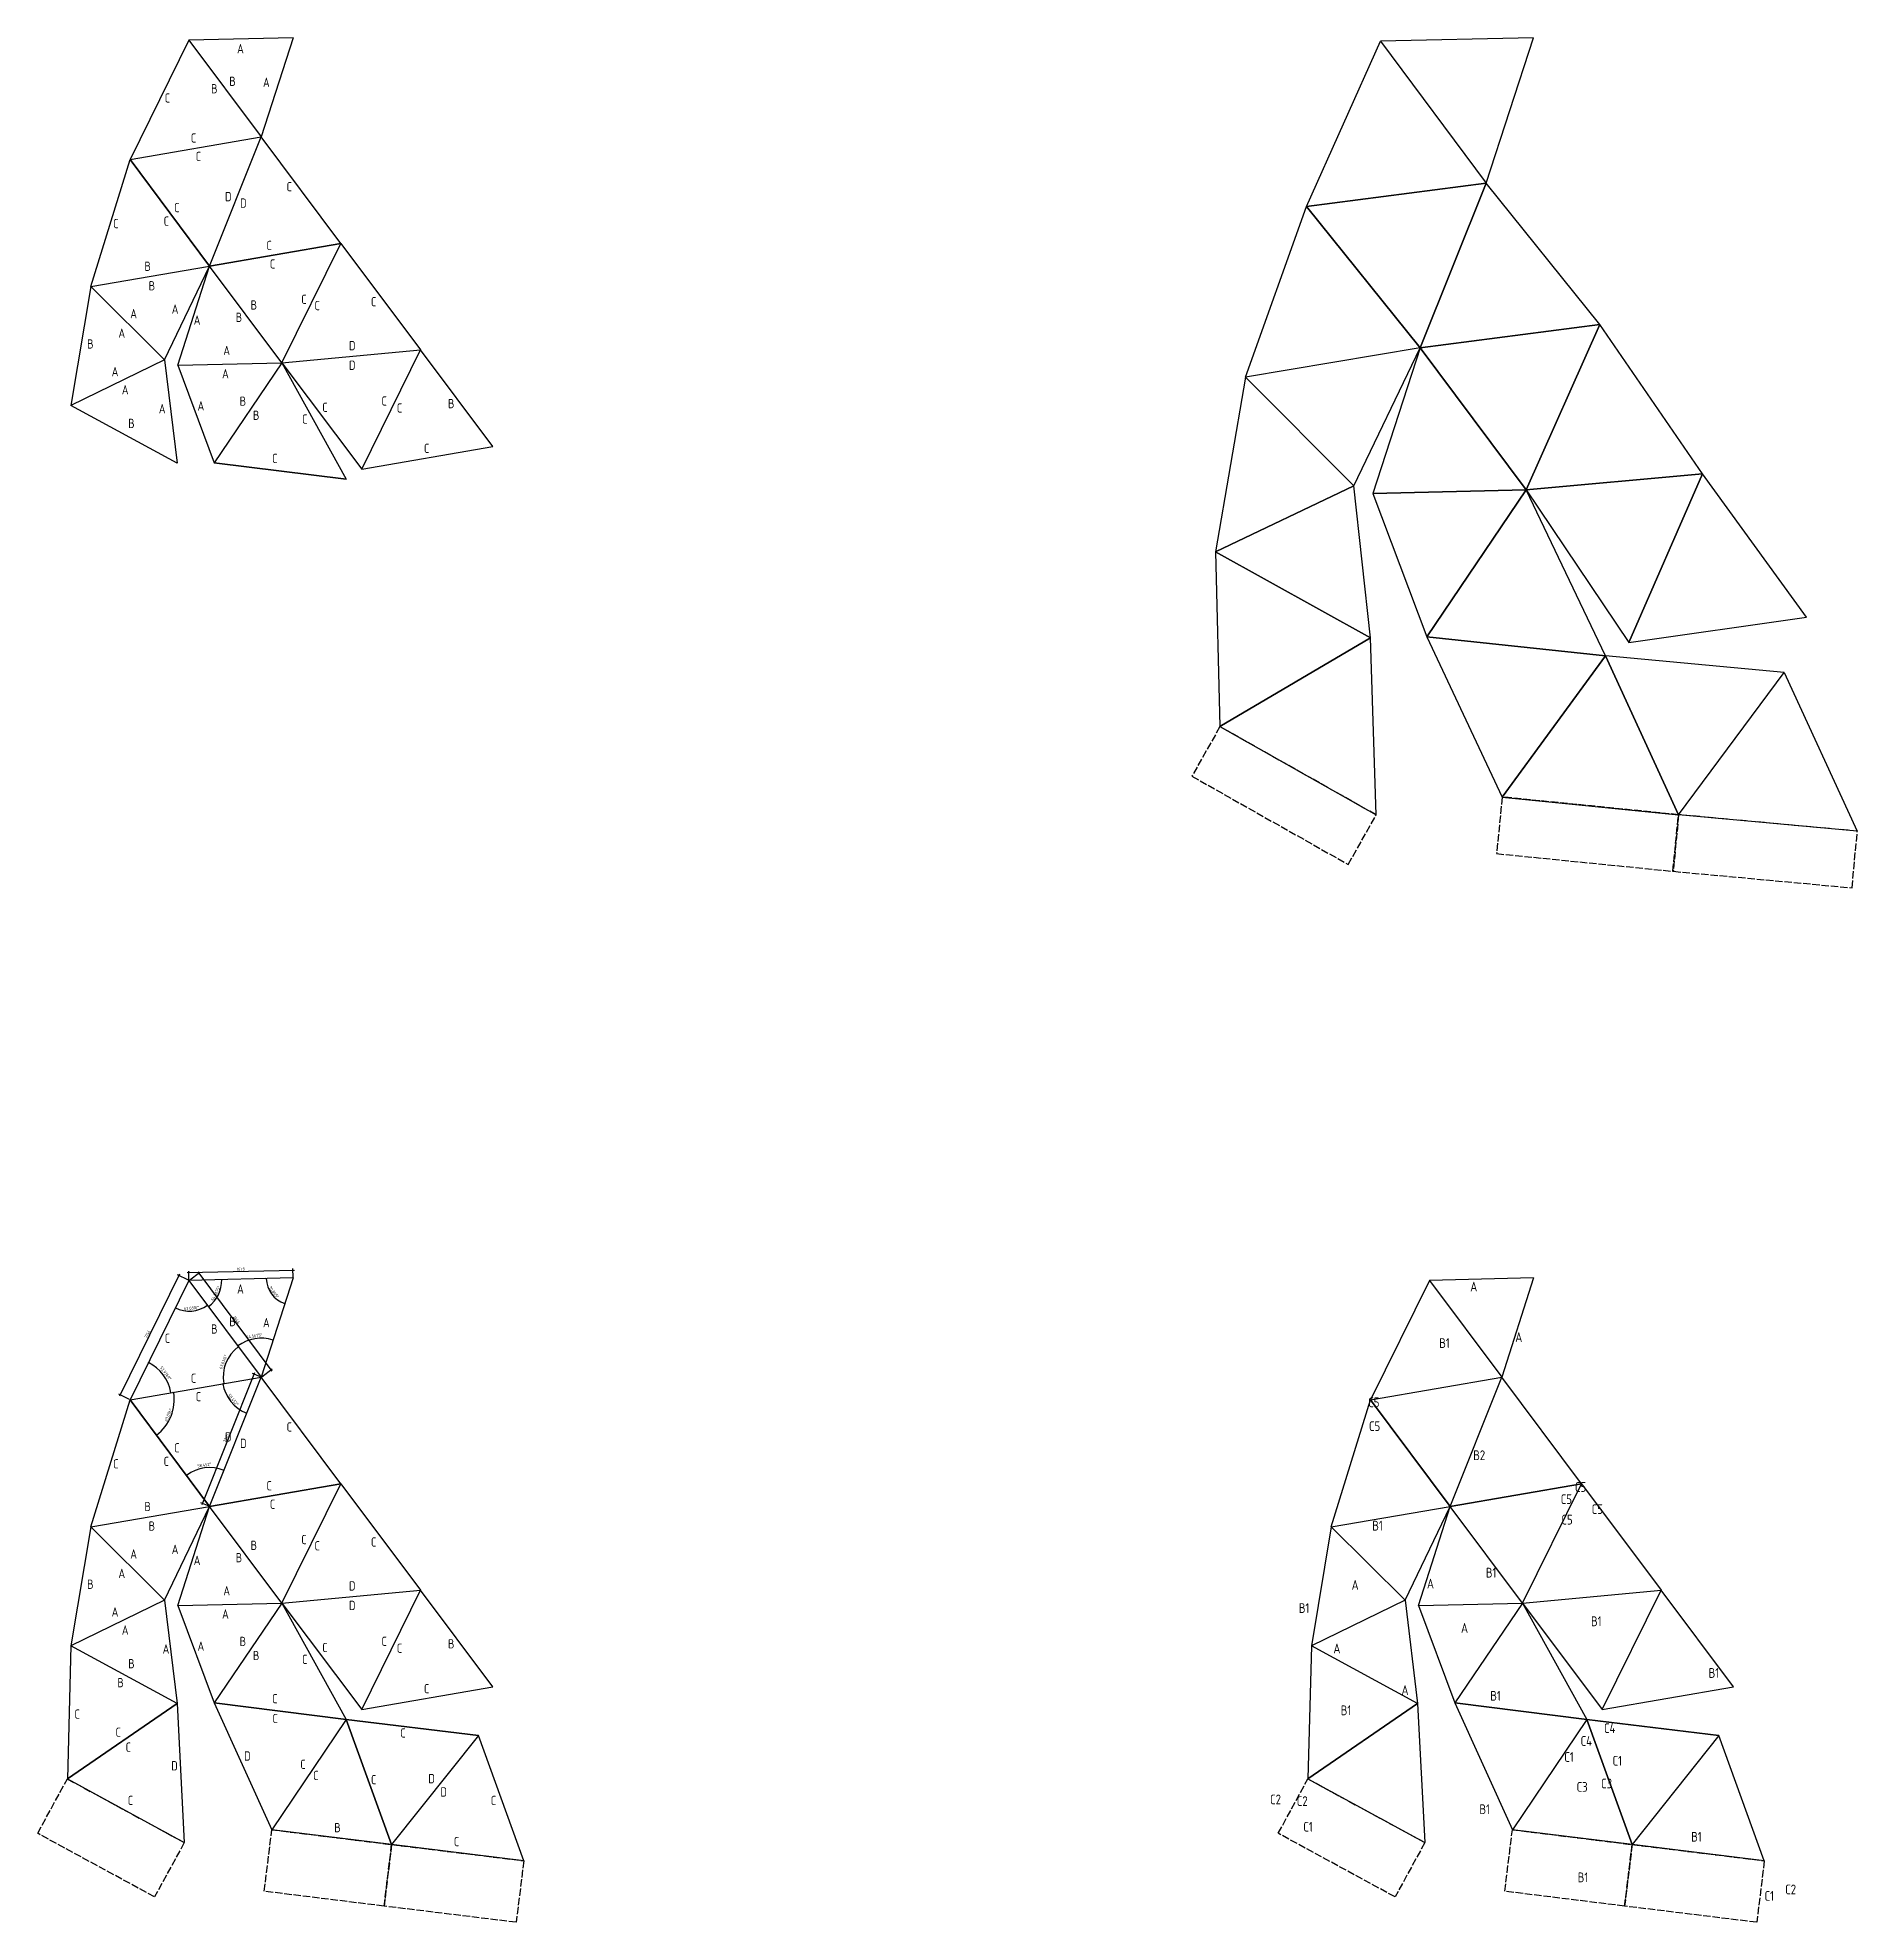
# Model space of a CAD drawing. Header units: millimetres. Extents: x -25973 to 65219, y -30391 to 358.
# Drawn here: x 35884 to 65219, y -30391 to 0 of the extents above; entities that cross this region are included whole.
import ezdxf

# ---------------------------------------------------------------- set-up
doc = ezdxf.new("R2010")
doc.units = ezdxf.units.MM
doc.linetypes.add('ACAD_ISO02W100', pattern=[15, 12, -3])
doc.layers.add('Маркировка', color=3, linetype='Continuous')
doc.layers.add('Размеры', color=4, linetype='Continuous')
doc.styles.add('SPDS', font='SPDS.shx')
doc.dimstyles.new('SPDS', dxfattribs={"dimscale": 100, "dimtxt": 0.5, "dimasz": 0.25, "dimexe": 0.25, "dimexo": 0.1, "dimgap": 0.1, "dimtad": 1, "dimdec": 0, "dimrnd": 0.001, "dimtxsty": 'SPDS', "dimblk": 'ARCHTICK', "dimcen": 0, "dimdle": 0.25, "dimadec": 0, "dimazin": 2, "dimtfac": 1, "dimtdec": 0, "dimtmove": 1, "dimatfit": 3, "dimfxl": 1, "dimtolj": 1, "dimtzin": 0, "dimarcsym": 0})

msp = doc.modelspace()

# ---------------------------------------------------------------- texts
at = {"layer": 'Маркировка', "ltscale": 100, "style": 'SPDS'}
for s, height, p in [('А', 150, (39097.8, -252.3)), ('С', 150, (37935.1, -1046.6)), ('В', 150, (38679.9, -898.1)), ('В', 150, (38973, -777.9)), ('А', 150, (39515.2, -795.7)), ('С', 150, (38356.2, -1692)), ('С', 150, (38434.8, -1989.4)), ('С', 150, (39900.1, -2477.6)), ('С', 150, (38086.7, -2814.3)), ('D', 150, (38903.5, -2638)), ('D', 150, (39147.1, -2742.8)), ('С', 150, (37104.2, -3072.5)), ('С', 150, (37918.2, -3033.2)), ('С', 150, (39574.5, -3426)), ('В', 150, (37605.1, -3760.4)), ('С', 150, (39630.6, -3723.5)), ('В', 150, (37672.7, -4076)), ('В', 150, (39316.3, -4385.8)), ('С', 150, (40137.1, -4293.3)), ('С', 150, (40350.5, -4394.3)), ('С', 150, (41260, -4332.6)), ('А', 150, (37375.8, -4526.2)), ('А', 150, (38044.1, -4451.2)), ('А', 150, (38398.8, -4628.4)), ('В', 150, (39075.9, -4584.5)), ('А', 150, (37184.8, -4839.7)), ('В', 150, (36681.4, -5013.5)), ('А', 150, (38876.2, -5119.2)), ('D', 150, (40901.9, -5040.9)), ('А', 150, (37075.7, -5460.1)), ('А', 150, (38855.7, -5494.2)), ('D', 150, (40901.9, -5356.2)), ('А', 150, (37239.4, -5753.2)), ('А', 150, (37836.1, -6058.9)), ('А', 150, (38460.1, -6012.3)), ('В', 150, (39139.8, -5936.2)), ('В', 150, (39354.2, -6163.4)), ('С', 150, (40149.6, -6225.4)), ('С', 150, (40475.3, -6034.6)), ('С', 150, (41429.7, -5933.6)), ('С', 150, (41676.8, -6045.9)), ('В', 150, (42498.2, -5975.1)), ('В', 150, (37343.2, -6295.1)), ('С', 150, (42114.7, -6696.8)), ('С', 150, (39666.8, -6859.6)), ('А', 150, (39097.8, -20252.3)), ('А', 157.7, (58978.5, -20218.1)), ('В', 150, (38973, -20777.9)), ('А', 150, (39515.2, -20795.7)), ('С', 150, (37935.1, -21046.6)), ('В', 150, (38679.9, -20898.1)), ('А', 157.7, (59704.2, -21033.8)), ('В1', 157.72, (58478.8, -21128.9)), ('С', 150, (38356.2, -21692)), ('С', 150, (38434.8, -21989.4)), ('С5', 157.72, (57337.4, -22085.1)), ('D', 150, (38903.5, -22638)), ('С', 150, (39900.1, -22477.6)), ('С5', 157.72, (57350.3, -22468.3)), ('С', 150, (38086.7, -22814.3)), ('D', 150, (39147.1, -22742.8)), ('В2', 157.72, (59026.8, -22937.8)), ('С', 150, (37104.2, -23072.5)), ('С', 150, (37918.2, -23033.2)), ('С', 150, (39574.5, -23426)), ('С5', 157.72, (60670.5, -23449.8)), ('В', 150, (37605.1, -23760.4)), ('С', 150, (39630.6, -23723.5)), ('С5', 157.72, (60441.7, -23646.2)), ('С5', 157.72, (60940.6, -23807.2)), ('В', 150, (37672.7, -24076)), ('В1', 157.72, (57399, -24073.9)), ('С5', 157.72, (60452.7, -23976.2)), ('А', 150, (38044.1, -24451.2)), ('В', 150, (39316.3, -24385.8)), ('С', 150, (40137.1, -24293.3)), ('С', 150, (40350.5, -24394.3)), ('С', 150, (41260, -24332.6)), ('А', 150, (37375.8, -24526.2)), ('А', 150, (38398.8, -24628.4)), ('В', 150, (39075.9, -24584.5)), ('В', 150, (36681.4, -25013.5)), ('А', 150, (37184.8, -24839.7)), ('D', 150, (40901.9, -25040.9)), ('А', 157.7, (57066, -25030.3)), ('А', 157.7, (58280.6, -25008.7)), ('В1', 157.72, (59230.1, -24831.4)), ('А', 150, (38876.2, -25119.2)), ('D', 150, (40901.9, -25356.2)), ('А', 150, (37075.7, -25460.1)), ('А', 150, (38855.7, -25494.2)), ('В1', 157.72, (56214.8, -25402.3)), ('В1', 157.72, (60926, -25615.5)), ('А', 150, (37239.4, -25753.2)), ('В', 150, (39139.8, -25936.2)), ('С', 150, (41429.7, -25933.6)), ('В', 150, (42498.2, -25975.1)), ('А', 157.7, (58829.7, -25723.7)), ('А', 150, (37897.3, -26058.9)), ('А', 150, (38460.1, -26012.3)), ('В', 150, (39354.2, -26163.4)), ('С', 150, (40149.6, -26225.4)), ('С', 150, (40475.3, -26034.6)), ('С', 150, (41676.8, -26045.9)), ('А', 157.7, (56772.2, -26054.5)), ('В', 150, (37343.2, -26295.1)), ('В1', 157.72, (62821.7, -26448.8)), ('В', 150, (37167.8, -26600.3)), ('С', 150, (39666.8, -26859.6)), ('С', 150, (42114.7, -26696.8)), ('А', 157.7, (57870, -26724)), ('В1', 157.72, (59301.3, -26816.6)), ('С', 150, (36479.8, -27108.1)), ('С', 150, (39672.4, -27179.5)), ('В1', 157.72, (56890.3, -27050.9)), ('С', 150, (37142.3, -27399.9)), ('С', 150, (41732.5, -27412.4)), ('С4', 157.72, (61139.5, -27339.5)), ('С', 150, (37305.1, -27641.2)), ('D', 150, (39211.6, -27783.6)), ('С1', 157.72, (60498.8, -27803.2)), ('С4', 157.72, (60762.2, -27545.2)), ('D', 150, (38036.6, -27941.8)), ('С', 150, (40121.2, -27917.5)), ('С', 150, (40328.9, -28097.1)), ('С1', 157.72, (61276.7, -27864.6)), ('С', 150, (41260.9, -28164.4)), ('D', 150, (42181.3, -28148.4)), ('D', 150, (42377, -28363.1)), ('С3', 157.72, (60697.6, -28286)), ('С3', 157.72, (61091.7, -28231.2)), ('С', 150, (37338.8, -28499.8)), ('С', 150, (43192.3, -28501.1)), ('С2', 157.72, (55755.9, -28488)), ('С2', 157.72, (56186.4, -28515)), ('В1', 157.72, (59126.7, -28646.3)), ('В', 150, (40665.4, -28938.9)), ('С1', 157.72, (56291.4, -28928.9)), ('С', 150, (42597.1, -29163.3)), ('В1', 157.72, (62540.3, -29090.1)), ('В1', 157.72, (60710.9, -29744.5)), ('С2', 157.72, (64060.2, -29939.4)), ('С1', 157.72, (63727.1, -30043.9))]:
    msp.add_text(s, height=height, dxfattribs=at).set_placement(p)

# ---------------------------------------------------------------- blocks, each defined once
blk = doc.blocks.new('_ArchTick')
at = {"color": 0, "linetype": 'ByBlock', "const_width": 0.15}
blk.add_lwpolyline([(-0.5, -0.5), (0.5, 0.5)], dxfattribs=at)
blk = doc.blocks.new('*D7')
at = {"layer": 'Defpoints', "color": 0, "ltscale": 100, "transparency": 16777216}
for p in [(38322, -20039), (40000, -20000), (40000, -20000), (39608, -20182), (39487, -21598)]:
    blk.add_point(p, dxfattribs=at)
at = {"layer": 'Размеры', "color": 0, "lineweight": -2, "ltscale": 100, "transparency": 16777216}
blk.add_arc((40000, -20000), 432, 181.3464, 252.2114, dxfattribs=at)
at = {"layer": 'Размеры', "color": 0, "lineweight": -2, "ltscale": 100, "transparency": 16777216, "xscale": 25, "yscale": 25, "zscale": 25}
for p, rotation in [((39568, -20010), 91.34641284617891), ((39868, -20411), 342.2114165850302)]:
    blk.add_blockref('_ArchTick', p, dxfattribs=dict(at, rotation=rotation))
at = {"layer": 'Размеры', "color": 0, "ltscale": 100, "transparency": 16777216, "insert": (39687, -20234), "char_height": 50, "attachment_point": 5, "rotation": 306.7789, "style": 'SPDS'}
blk.add_mtext('\\A1;70,865°', dxfattribs=at)
blk = doc.blocks.new('*D8')
at = {"layer": 'Defpoints', "color": 0, "ltscale": 100, "transparency": 16777216}
for p in [(38322, -20039), (38322, -20039), (40000, -20000), (38755, -20343), (39487, -21598)]:
    blk.add_point(p, dxfattribs=at)
at = {"layer": 'Размеры', "color": 0, "lineweight": -2, "ltscale": 100, "transparency": 16777216}
blk.add_arc((38322, -20039), 528, 306.7789, 1.3464, dxfattribs=at)
at = {"layer": 'Размеры', "color": 0, "lineweight": -2, "ltscale": 100, "transparency": 16777216, "xscale": 25, "yscale": 25, "zscale": 25}
for p, rotation in [((38850, -20027), 91.34641284617919), ((38639, -20463), 216.7789248629988)]:
    blk.add_blockref('_ArchTick', p, dxfattribs=dict(at, rotation=rotation))
at = {"layer": 'Размеры', "color": 0, "ltscale": 100, "transparency": 16777216, "insert": (38760, -20252), "char_height": 50, "attachment_point": 5, "rotation": 64.0627, "style": 'SPDS'}
blk.add_mtext('\\A1;54,5675°', dxfattribs=at)
blk = doc.blocks.new('*D9')
at = {"layer": 'Defpoints', "color": 0, "ltscale": 100, "transparency": 16777216}
for p in [(38322, -20039), (40000, -20000), (39483, -20972), (39487, -21598), (39487, -21598)]:
    blk.add_point(p, dxfattribs=at)
at = {"layer": 'Размеры', "color": 0, "lineweight": -2, "ltscale": 100, "transparency": 16777216}
blk.add_arc((39487, -21598), 626, 72.2114, 126.7789, dxfattribs=at)
at = {"layer": 'Размеры', "color": 0, "lineweight": -2, "ltscale": 100, "transparency": 16777216, "xscale": 25, "yscale": 25, "zscale": 25}
for p, rotation in [((39113, -21097), 216.7789248629986), ((39678, -21002), 342.21141658503)]:
    blk.add_blockref('_ArchTick', p, dxfattribs=dict(at, rotation=rotation))
at = {"layer": 'Размеры', "color": 0, "ltscale": 100, "transparency": 16777216, "insert": (39377, -20940), "char_height": 50, "attachment_point": 5, "rotation": 9.4952, "style": 'SPDS'}
blk.add_mtext('\\A1;54,5675°', dxfattribs=at)
blk = doc.blocks.new('*D10')
at = {"layer": 'Defpoints', "color": 0, "ltscale": 100, "transparency": 16777216}
for p in [(38322, -20039), (38322, -20039), (38277, -20534), (39487, -21598), (37373, -21964)]:
    blk.add_point(p, dxfattribs=at)
at = {"layer": 'Размеры', "color": 0, "lineweight": -2, "ltscale": 100, "transparency": 16777216}
blk.add_arc((38322, -20039), 496, 243.7474, 306.7789, dxfattribs=at)
at = {"layer": 'Размеры', "color": 0, "lineweight": -2, "ltscale": 100, "transparency": 16777216, "xscale": 25, "yscale": 25, "zscale": 25}
for p, rotation in [((38103, -20485), 153.747367870246), ((38619, -20437), 36.77892486299852)]:
    blk.add_blockref('_ArchTick', p, dxfattribs=dict(at, rotation=rotation))
at = {"layer": 'Размеры', "color": 0, "ltscale": 100, "transparency": 16777216, "insert": (38364, -20492), "char_height": 50, "attachment_point": 5, "rotation": 5.2631, "style": 'SPDS'}
blk.add_mtext('\\A1;63,0316°', dxfattribs=at)
blk = doc.blocks.new('*D11')
at = {"layer": 'Defpoints', "color": 0, "ltscale": 100, "transparency": 16777216}
for p in [(38322, -20039), (38969, -21272), (39487, -21598), (39487, -21598), (37373, -21964)]:
    blk.add_point(p, dxfattribs=at)
at = {"layer": 'Размеры', "color": 0, "lineweight": -2, "ltscale": 100, "transparency": 16777216}
blk.add_arc((39487, -21598), 613, 126.7789, 189.8105, dxfattribs=at)
at = {"layer": 'Размеры', "color": 0, "lineweight": -2, "ltscale": 100, "transparency": 16777216, "xscale": 25, "yscale": 25, "zscale": 25}
for p, rotation in [((39121, -21107), 36.77892486299852), ((38884, -21702), 279.8104818557513)]:
    blk.add_blockref('_ArchTick', p, dxfattribs=dict(at, rotation=rotation))
at = {"layer": 'Размеры', "color": 0, "ltscale": 100, "transparency": 16777216, "insert": (38880, -21356), "char_height": 50, "attachment_point": 5, "rotation": 68.2947, "style": 'SPDS'}
blk.add_mtext('\\A1;63,0316°', dxfattribs=at)
blk = doc.blocks.new('*D12')
at = {"layer": 'Defpoints', "color": 0, "ltscale": 100, "transparency": 16777216}
for p in [(38322, -20039), (37964, -21652), (39487, -21598), (37373, -21964), (37373, -21964)]:
    blk.add_point(p, dxfattribs=at)
at = {"layer": 'Размеры', "color": 0, "lineweight": -2, "ltscale": 100, "transparency": 16777216}
blk.add_arc((37373, -21964), 668, 9.8105, 63.7474, dxfattribs=at)
at = {"layer": 'Размеры', "color": 0, "lineweight": -2, "ltscale": 100, "transparency": 16777216, "xscale": 25, "yscale": 25, "zscale": 25}
for p, rotation in [((37669, -21364), 153.7473678702458), ((38032, -21850), 279.8104818557513)]:
    blk.add_blockref('_ArchTick', p, dxfattribs=dict(at, rotation=rotation))
at = {"layer": 'Размеры', "color": 0, "ltscale": 100, "transparency": 16777216, "insert": (37942, -21539), "char_height": 50, "attachment_point": 5, "rotation": 306.7789, "style": 'SPDS'}
blk.add_mtext('\\A1;53,9369°', dxfattribs=at)
blk = doc.blocks.new('*D13')
at = {"layer": 'Defpoints', "color": 0, "ltscale": 100, "transparency": 16777216}
for p in [(39487, -21598), (39487, -21598), (37373, -21964), (38939, -21906), (38656, -23684)]:
    blk.add_point(p, dxfattribs=at)
at = {"layer": 'Размеры', "color": 0, "lineweight": -2, "ltscale": 100, "transparency": 16777216}
blk.add_arc((39487, -21598), 629, 189.8105, 248.2625, dxfattribs=at)
at = {"layer": 'Размеры', "color": 0, "lineweight": -2, "ltscale": 100, "transparency": 16777216, "xscale": 25, "yscale": 25, "zscale": 25}
for p, rotation in [((38868, -21705), 99.8104818557516), ((39254, -22182), 338.262500974255)]:
    blk.add_blockref('_ArchTick', p, dxfattribs=dict(at, rotation=rotation))
at = {"layer": 'Размеры', "color": 0, "ltscale": 100, "transparency": 16777216, "insert": (39031, -21968), "char_height": 50, "attachment_point": 5, "rotation": 309.0365, "style": 'SPDS'}
blk.add_mtext('\\A1;58,452°', dxfattribs=at)
blk = doc.blocks.new('*D14')
at = {"layer": 'Defpoints', "color": 0, "ltscale": 100, "transparency": 16777216}
for p in [(39487, -21598), (37373, -21964), (38680, -23059), (38656, -23684), (38656, -23684)]:
    blk.add_point(p, dxfattribs=at)
at = {"layer": 'Размеры', "color": 0, "lineweight": -2, "ltscale": 100, "transparency": 16777216}
blk.add_arc((38656, -23684), 625, 68.2625, 126.7145, dxfattribs=at)
at = {"layer": 'Размеры', "color": 0, "lineweight": -2, "ltscale": 100, "transparency": 16777216, "xscale": 25, "yscale": 25, "zscale": 25}
for p, rotation in [((38887, -23103), 338.2625009742548), ((38282, -23183), 216.7145200929846)]:
    blk.add_blockref('_ArchTick', p, dxfattribs=dict(at, rotation=rotation))
at = {"layer": 'Размеры', "color": 0, "ltscale": 100, "transparency": 16777216, "insert": (38569, -23022), "char_height": 50, "attachment_point": 5, "rotation": 7.4885, "style": 'SPDS'}
blk.add_mtext('\\A1;58,452°', dxfattribs=at)
blk = doc.blocks.new('*D15')
at = {"layer": 'Defpoints', "color": 0, "ltscale": 100, "transparency": 16777216}
for p in [(39487, -21598), (37373, -21964), (37373, -21964), (37976, -22344), (38656, -23684)]:
    blk.add_point(p, dxfattribs=at)
at = {"layer": 'Размеры', "color": 0, "lineweight": -2, "ltscale": 100, "transparency": 16777216}
blk.add_arc((37373, -21964), 712, 306.7145, 9.8105, dxfattribs=at)
at = {"layer": 'Размеры', "color": 0, "lineweight": -2, "ltscale": 100, "transparency": 16777216, "xscale": 25, "yscale": 25, "zscale": 25}
for p, rotation in [((38075, -21842), 99.8104818557516), ((37799, -22535), 216.7145200929845)]:
    blk.add_blockref('_ArchTick', p, dxfattribs=dict(at, rotation=rotation))
at = {"layer": 'Размеры', "color": 0, "ltscale": 100, "transparency": 16777216, "insert": (37996, -22212), "char_height": 50, "attachment_point": 5, "rotation": 68.2625, "style": 'SPDS'}
blk.add_mtext('\\A1;63,096°', dxfattribs=at)
blk = doc.blocks.new('*D16')
at = {"layer": 'Defpoints', "color": 0, "ltscale": 100, "transparency": 16777216}
for p in [(38322, -20039), (37211, -21884), (37373, -21964)]:
    blk.add_point(p, dxfattribs=at)
at = {"layer": 'Размеры', "color": 0, "lineweight": -2, "ltscale": 100, "transparency": 16777216}
for p, q in [((38171, -19937), (37200, -21906)), ((38313, -20035), (38138, -19949)), ((37364, -21959), (37189, -21873))]:
    blk.add_line(p, q, dxfattribs=at)
at = {"layer": 'Размеры', "color": 0, "lineweight": -2, "ltscale": 100, "transparency": 16777216, "xscale": 25, "yscale": 25, "zscale": 25}
for p, rotation in [((38160, -19960), 63.7473678702459), ((37211, -21884), 243.7473678702459)]:
    blk.add_blockref('_ArchTick', p, dxfattribs=dict(at, rotation=rotation))
at = {"layer": 'Размеры', "color": 0, "ltscale": 100, "transparency": 16777216, "insert": (37653, -20905), "char_height": 50, "attachment_point": 5, "rotation": 63.7474, "style": 'SPDS'}
blk.add_mtext('\\A1;2146', dxfattribs=at)
blk = doc.blocks.new('*D17')
at = {"layer": 'Defpoints', "color": 0, "ltscale": 100, "transparency": 16777216}
for p in [(38322, -20039), (39997, -19874), (40000, -20000)]:
    blk.add_point(p, dxfattribs=at)
at = {"layer": 'Размеры', "color": 0, "lineweight": -2, "ltscale": 100, "transparency": 16777216}
for p, q in [((38294, -19914), (40022, -19873)), ((38322, -20029), (38319, -19888)), ((40000, -19990), (39996, -19849))]:
    blk.add_line(p, q, dxfattribs=at)
at = {"layer": 'Размеры', "color": 0, "lineweight": -2, "ltscale": 100, "transparency": 16777216, "xscale": 25, "yscale": 25, "zscale": 25}
for p, rotation in [((38319, -19913), 181.3464128461791), ((39997, -19874), 1.346412846179096)]:
    blk.add_blockref('_ArchTick', p, dxfattribs=dict(at, rotation=rotation))
at = {"layer": 'Размеры', "color": 0, "ltscale": 100, "transparency": 16777216, "insert": (39157, -19857), "char_height": 50, "attachment_point": 5, "rotation": 1.3464, "style": 'SPDS'}
blk.add_mtext('\\A1;1678', dxfattribs=at)
blk = doc.blocks.new('*D18')
at = {"layer": 'Defpoints', "color": 0, "ltscale": 100, "transparency": 16777216}
for p in [(38322, -20039), (39644, -21481), (39487, -21598)]:
    blk.add_point(p, dxfattribs=at)
at = {"layer": 'Размеры', "color": 0, "lineweight": -2, "ltscale": 100, "transparency": 16777216}
for p, q in [((38330, -20033), (38499, -19908)), ((38464, -19903), (39659, -21501)), ((39495, -21592), (39664, -21466))]:
    blk.add_line(p, q, dxfattribs=at)
at = {"layer": 'Размеры', "color": 0, "lineweight": -2, "ltscale": 100, "transparency": 16777216, "xscale": 25, "yscale": 25, "zscale": 25}
for p, rotation in [((38479, -19923), 126.7789248629985), ((39644, -21481), 306.7789248629985)]:
    blk.add_blockref('_ArchTick', p, dxfattribs=dict(at, rotation=rotation))
at = {"layer": 'Размеры', "color": 0, "ltscale": 100, "transparency": 16777216, "insert": (39091, -20679), "char_height": 50, "attachment_point": 5, "rotation": 306.7789, "style": 'SPDS'}
blk.add_mtext('\\A1;1946', dxfattribs=at)
blk = doc.blocks.new('*D19')
at = {"layer": 'Defpoints', "color": 0, "ltscale": 100, "transparency": 16777216}
for p in [(39487, -21598), (38538, -23637), (38656, -23684)]:
    blk.add_point(p, dxfattribs=at)
at = {"layer": 'Размеры', "color": 0, "lineweight": -2, "ltscale": 100, "transparency": 16777216}
for p, q in [((39379, -21528), (38529, -23660)), ((39478, -21594), (39346, -21542)), ((38646, -23680), (38515, -23627))]:
    blk.add_line(p, q, dxfattribs=at)
at = {"layer": 'Размеры', "color": 0, "lineweight": -2, "ltscale": 100, "transparency": 16777216, "xscale": 25, "yscale": 25, "zscale": 25}
for p, rotation in [((39370, -21551), 68.26250097425492), ((38538, -23637), 248.2625009742549)]:
    blk.add_blockref('_ArchTick', p, dxfattribs=dict(at, rotation=rotation))
at = {"layer": 'Размеры', "color": 0, "ltscale": 100, "transparency": 16777216, "insert": (38919, -22580), "char_height": 50, "attachment_point": 5, "rotation": 68.2625, "style": 'SPDS'}
blk.add_mtext('\\A1;2245', dxfattribs=at)

# ---------------------------------------------------------------- dimensions: what is measured, and where the dimension line sits
at = {"layer": 'Размеры', "ltscale": 100}
for p1, p2, distance, picture, middle in [((38322.1, -20039.4), (37373.1, -21963.7), -180.5, '*D16', (37652.6, -20905.3)), ((38322.1, -20039.4), (40000, -20000), 126.4, '*D17', (39157.2, -19856.9)), ((38322.1, -20039.4), (39487.3, -21598.1), 195.2, '*D18', (39091.4, -20679.2)), ((39487.3, -21598.1), (38655.8, -23683.6), -126.7, '*D19', (38918.5, -22579.8))]:
    dim = msp.add_aligned_dim(p1=p1, p2=p2, distance=distance, dimstyle='SPDS', override={"dimlfac": 1, "dimtxsty": 'SPDS', "dimblk1": 'ArchTick', "dimblk2": 'ArchTick', "dimsah": 1, "dimtolj": 1}, dxfattribs=at)
    dim.commit()
    dim.dimension.update_dxf_attribs({"geometry": picture, "text_midpoint": middle})
for base, line1, line2, override, picture, middle in [((38276.7902, -20533.6811), ((38322.1364, -20039.4359), (37373.1026, -21963.6633)), ((39487.2619, -21598.0863), (38322.1364, -20039.4359)), {"dimlfac": 1, "dimtxsty": 'SPDS', "dimblk1": 'ArchTick', "dimblk2": 'ArchTick', "dimsah": 1, "dimadec": 4, "dimtolj": 1}, '*D10', (38363.862, -20492.3924)), ((38968.986, -21271.5771), ((39487.2619, -21598.0863), (38322.1364, -20039.4359)), ((37373.1026, -21963.6633), (39487.2619, -21598.0863)), {"dimlfac": 1, "dimtxsty": 'SPDS', "dimblk1": 'ArchTick', "dimblk2": 'ArchTick', "dimsah": 1, "dimadec": 4, "dimtolj": 1}, '*D11', (38879.634, -21356.2167)), ((37964.3093, -21652.0945), ((38322.1364, -20039.4359), (37373.1026, -21963.6633)), ((37373.1026, -21963.6633), (39487.2619, -21598.0863)), {"dimlfac": 1, "dimtxsty": 'SPDS', "dimblk1": 'ArchTick', "dimblk2": 'ArchTick', "dimsah": 1, "dimadec": 4, "dimtolj": 1}, '*D12', (37941.5609, -21538.7282)), ((39608.2386, -20182.4157), ((40000, -20000), (38322.1364, -20039.4359)), ((40000, -20000), (39487.2619, -21598.0863)), {"dimscale": 100, "dimlfac": 1, "dimtxsty": 'SPDS', "dimblk1": 'ArchTick', "dimblk2": 'ArchTick', "dimsah": 1, "dimadec": 4, "dimtolj": 1}, '*D7', (39687.0667, -20233.9245)), ((38754.8701, -20342.7987), ((40000, -20000), (38322.1364, -20039.4359)), ((39487.2619, -21598.0863), (38322.1364, -20039.4359)), {"dimlfac": 1, "dimtxsty": 'SPDS', "dimblk1": 'ArchTick', "dimblk2": 'ArchTick', "dimsah": 1, "dimadec": 4, "dimtolj": 1}, '*D8', (38760.109, -20252.4568)), ((39482.8858, -20972.1918), ((40000, -20000), (39487.2619, -21598.0863)), ((39487.2619, -21598.0863), (38322.1364, -20039.4359)), {"dimlfac": 1, "dimtxsty": 'SPDS', "dimblk1": 'ArchTick', "dimblk2": 'ArchTick', "dimsah": 1, "dimadec": 4, "dimtolj": 1}, '*D9', (39377.1717, -20939.8728)), ((38938.8237, -21905.7861), ((37373.1026, -21963.6633), (39487.2619, -21598.0863)), ((39487.2619, -21598.0863), (38655.7635, -23683.5752)), {"dimlfac": 1, "dimtxsty": 'SPDS', "dimblk1": 'ArchTick', "dimblk2": 'ArchTick', "dimsah": 1, "dimadec": 4, "dimtolj": 1}, '*D13', (39031.3728, -21967.739)), ((38680.3383, -23059.0767), ((39487.2619, -21598.0863), (38655.7635, -23683.5752)), ((38655.7635, -23683.5752), (37373.1026, -21963.6633)), {"dimlfac": 1, "dimtxsty": 'SPDS', "dimblk1": 'ArchTick', "dimblk2": 'ArchTick', "dimsah": 1, "dimadec": 4, "dimtolj": 1}, '*D14', (38568.8458, -23022.345)), ((37975.6268, -22343.8791), ((37373.1026, -21963.6633), (39487.2619, -21598.0863)), ((38655.7635, -23683.5752), (37373.1026, -21963.6633)), {"dimlfac": 1, "dimtxsty": 'SPDS', "dimblk1": 'ArchTick', "dimblk2": 'ArchTick', "dimsah": 1, "dimadec": 4, "dimtolj": 1}, '*D15', (37996.4004, -22212.1763))]:
    dim = msp.add_angular_dim_2l(base=base, line1=line1, line2=line2, dimstyle='SPDS', override=override, dxfattribs=at)
    dim.commit()
    dim.dimension.update_dxf_attribs({"geometry": picture, "text_midpoint": middle})

# ---------------------------------------------------------------- linework, layer by layer
at = {"color": 1, "ltscale": 100}
for p, q in [((38322.1, -39.4), (37373.1, -1963.7)), ((37373.1, -1963.7), (39487.3, -1598.1)), ((40769.9, -3318), (39487.3, -1598.1)), ((36737.9, -4013), (37373.1, -1963.7)), ((37373.1, -1963.7), (38655.8, -3683.6)), ((40769.9, -3318), (38655.8, -3683.6)), ((39820.9, -5242.2), (40769.9, -3318)), ((40769.9, -3318), (42056.4, -5035)), ((41107.4, -6959.2), (42056.4, -5035)), ((39820.9, -5242.2), (40859.3, -7119.7)), ((39820.9, -5242.2), (41107.4, -6959.2)), ((40859.3, -7119.7), (38730.3, -6853.9)), ((38322.1, -20039.4), (37373.1, -21963.7)), ((58322.1, -20039.4), (57373.1, -21963.7)), ((37373.1, -21963.7), (39487.3, -21598.1)), ((40769.9, -23318), (39487.3, -21598.1)), ((57373.1, -21963.7), (59487.3, -21598.1)), ((60769.9, -23318), (59487.3, -21598.1)), ((36737.9, -24013), (37373.1, -21963.7)), ((37373.1, -21963.7), (38655.8, -23683.6)), ((56737.9, -24013), (57373.1, -21963.7)), ((57373.1, -21963.7), (58655.8, -23683.6)), ((40769.9, -23318), (38655.8, -23683.6)), ((39820.9, -25242.2), (40769.9, -23318)), ((40769.9, -23318), (42056.4, -25035)), ((60769.9, -23318), (58655.8, -23683.6)), ((59820.9, -25242.2), (60769.9, -23318)), ((60769.9, -23318), (62056.4, -25035)), ((41107.4, -26959.2), (42056.4, -25035)), ((61107.4, -26959.2), (62056.4, -25035)), ((39820.9, -25242.2), (40859.3, -27119.7)), ((39820.9, -25242.2), (41107.4, -26959.2)), ((59820.9, -25242.2), (60859.3, -27119.7)), ((59820.9, -25242.2), (61107.4, -26959.2)), ((36420.4, -25932.9), (36362.2, -28077.7)), ((56420.4, -25932.9), (56362.2, -28077.7)), ((36362.2, -28077.7), (38130.2, -26862.2)), ((40859.3, -27119.7), (38730.3, -26853.9)), ((56362.2, -28077.7), (58130.2, -26862.2)), ((60859.3, -27119.7), (58730.3, -26853.9)), ((40859.3, -27119.7), (39658.8, -28898)), ((41590.1, -29137), (40859.3, -27119.7)), ((40859.3, -27119.7), (41590.1, -29137)), ((40859.3, -27119.7), (42988.9, -27380.8)), ((60859.3, -27119.7), (59658.8, -28898)), ((61590.1, -29137), (60859.3, -27119.7)), ((60859.3, -27119.7), (61590.1, -29137)), ((60859.3, -27119.7), (62988.9, -27380.8)), ((43719.7, -29398), (42988.9, -27380.8)), ((63719.7, -29398), (62988.9, -27380.8)), ((36362.2, -28077.7), (38246.1, -29104.3)), ((56362.2, -28077.7), (58246.1, -29104.3)), ((43719.7, -29398), (41590.1, -29137)), ((63719.7, -29398), (61590.1, -29137))]:
    msp.add_line(p, q, dxfattribs=at)
at = {"color": 5}
for p, q in [((38322.1, -39.4), (39487.3, -1598.1)), ((36737.9, -4013), (38655.8, -3683.6)), ((39820.9, -5242.2), (38655.8, -3683.6)), ((36737.9, -4013), (36420.4, -5932.9)), ((43221.6, -6593.7), (42056.4, -5035)), ((39820.9, -5242.2), (38730.3, -6853.9)), ((38130.2, -6862.2), (36420.4, -5932.9)), ((38322.1, -20039.4), (39487.3, -21598.1)), ((58322.1, -20039.4), (59487.3, -21598.1)), ((36737.9, -24013), (38655.8, -23683.6)), ((39820.9, -25242.2), (38655.8, -23683.6)), ((56737.9, -24013), (58655.8, -23683.6)), ((59820.9, -25242.2), (58655.8, -23683.6)), ((36737.9, -24013), (36420.4, -25932.9)), ((56737.9, -24013), (56420.4, -25932.9)), ((43221.6, -26593.7), (42056.4, -25035)), ((63221.6, -26593.7), (62056.4, -25035)), ((39820.9, -25242.2), (38730.3, -26853.9)), ((59820.9, -25242.2), (58730.3, -26853.9)), ((38130.2, -26862.2), (36420.4, -25932.9)), ((58130.2, -26862.2), (56420.4, -25932.9)), ((41590.1, -29137), (39658.8, -28898)), ((61590.1, -29137), (59658.8, -28898))]:
    msp.add_line(p, q, dxfattribs=at)
at = {"color": 5, "ltscale": 100}
for p, q in [((57531.3, -56.9), (59236.9, -2348.5)), ((58172.8, -4999.6, 0), (55356.1, -5476.1, 0))]:
    msp.add_line(p, q, dxfattribs=at)
at = {"color": 3}
for p, q in [((38655.8, -3683.6), (39487.3, -1598.1)), ((39820.9, -5242.2), (42056.4, -5035)), ((38655.8, -23683.6), (39487.3, -21598.1)), ((58655.8, -23683.6), (59487.3, -21598.1)), ((39820.9, -25242.2), (42056.4, -25035)), ((59820.9, -25242.2), (62056.4, -25035)), ((38130.2, -26862.2), (38246.1, -29104.3)), ((38730.3, -26853.9), (39658.8, -28898)), ((58130.2, -26862.2), (58246.1, -29104.3)), ((58730.3, -26853.9), (59658.8, -28898)), ((42988.9, -27380.8), (41590.1, -29137)), ((62988.9, -27380.8), (61590.1, -29137))]:
    msp.add_line(p, q, dxfattribs=at)
at = {"color": 1}
for p, q in [((38655.8, -3683.6), (37373.1, -1963.7)), ((38655.8, -3683.6), (40769.9, -3318)), ((41107.4, -6959.2), (43221.6, -6593.7)), ((38730.3, -6853.9), (40859.3, -7119.7)), ((38655.8, -23683.6), (37373.1, -21963.7)), ((58655.8, -23683.6), (57373.1, -21963.7)), ((38655.8, -23683.6), (40769.9, -23318)), ((58655.8, -23683.6), (60769.9, -23318)), ((41107.4, -26959.2), (43221.6, -26593.7)), ((61107.4, -26959.2), (63221.6, -26593.7)), ((38130.2, -26862.2), (36362.2, -28077.7)), ((38730.3, -26853.9), (40859.3, -27119.7)), ((58130.2, -26862.2), (56362.2, -28077.7)), ((58730.3, -26853.9), (60859.3, -27119.7)), ((42988.9, -27380.8), (40859.3, -27119.7)), ((62988.9, -27380.8), (60859.3, -27119.7))]:
    msp.add_line(p, q, dxfattribs=at)
at = {"color": 5, "ltscale": 100, "extrusion": (0.291666, 0.449431, 0.844359)}
msp.add_line((58172.8, -4999.6, 0), (59236.9, -2348.5, 0), dxfattribs=at)
at = {"color": 5, "ltscale": 100, "extrusion": (0.075915, 0.711873, 0.698193)}
msp.add_line((59878.5, -7291.3, 0), (58172.8, -4999.6, 0), dxfattribs=at)
at = {"color": 5, "ltscale": 100, "extrusion": (0.505542, 0.776449, 0.376235)}
msp.add_line((55356.1, -5476.1, 0), (54873.9, -8291.8, 0), dxfattribs=at)
at = {"color": 5, "ltscale": 100, "extrusion": (0.171557, 0.910503, 0.376235)}
msp.add_line((58280.2, -9659, 0), (59878.5, -7291.3, 0), dxfattribs=at)
at = {"color": 5, "ltscale": 100, "extrusion": (-0.070603, 0.777337, 0.62511)}
msp.add_line((59878.5, -7291.3, 0), (62723.5, -7032.9, 0), dxfattribs=at)
at = {"color": 5, "ltscale": 100, "extrusion": (0.480191, -0.177014, 0.859117)}
msp.add_line((64401.5, -9344.7, 0), (62723.5, -7032.9, 0), dxfattribs=at)
at = {"color": 5, "ltscale": 100, "extrusion": (0.471041, 0.848393, -0.241556)}
msp.add_line((57371.4, -9678.5, 0), (54873.9, -8291.8, 0), dxfattribs=at)
at = {"color": 5, "ltscale": 100, "extrusion": (0.306459, -0.07043, 0.949275)}
msp.add_line((57462.6, -12533.7, 0), (57371.4, -9678.5, 0), dxfattribs=at)
at = {"color": 5, "ltscale": 100, "extrusion": (0.698748, -0.141747, 0.701184)}
msp.add_line((58280.2, -9659, 0), (59494.6, -12244.8, 0), dxfattribs=at)
at = {"color": 5, "ltscale": 100, "extrusion": (0.440828, -0.124868, 0.888864)}
msp.add_line((62337.1, -12529.2, 0), (64039.6, -10235.3, 0), dxfattribs=at)
at = {"color": 5, "ltscale": 100, "extrusion": (0.584865, -0.058519, 0.809017)}
msp.add_line((59494.6, -12244.8, 0), (62337.1, -12529.2, 0), dxfattribs=at)
at = {"color": 2, "ltscale": 100}
msp.add_lwpolyline([(60000, 0), (57531.3, -56.9), (59236.9, -2348.5), (60000, 0)], dxfattribs=at)
at = {"color": 2}
for points in [[(40000, 0), (38322.1, -39.4)], [(40000, 0), (39487.3, -1598.1)], [(37928.3, -5196), (38655.8, -3683.6)], [(38143, -5281.7), (38655.8, -3683.6)], [(37928.3, -5196), (36737.9, -4013)], [(37928.3, -5196), (36420.4, -5932.9)], [(37928.3, -5196), (38130.2, -6862.2)], [(38143, -5281.7), (39820.9, -5242.2)], [(38143, -5281.7), (38730.3, -6853.9)], [(40000, -20000), (38322.1, -20039.4)], [(40000, -20000), (39487.3, -21598.1)], [(60000, -20000), (58322.1, -20039.4)], [(60000, -20000), (59487.3, -21598.1)], [(37928.3, -25196), (38655.8, -23683.6)], [(38143, -25281.7), (38655.8, -23683.6)], [(57928.3, -25196), (58655.8, -23683.6)], [(58143, -25281.7), (58655.8, -23683.6)], [(37928.3, -25196), (36737.9, -24013)], [(57928.3, -25196), (56737.9, -24013)], [(37928.3, -25196), (36420.4, -25932.9)], [(37928.3, -25196), (38130.2, -26862.2)], [(57928.3, -25196), (56420.4, -25932.9)], [(57928.3, -25196), (58130.2, -26862.2)], [(38143, -25281.7), (39820.9, -25242.2)], [(38143, -25281.7), (38730.3, -26853.9)], [(58143, -25281.7), (59820.9, -25242.2)], [(58143, -25281.7), (58730.3, -26853.9)]]:
    msp.add_lwpolyline(points, dxfattribs=at)
at = {"color": 1, "ltscale": 100}
msp.add_lwpolyline([(59236.9, -2348.5), (56339.3, -2724.6), (57531.3, -56.9), (59236.9, -2348.5)], dxfattribs=at)
at = {"color": 1, "ltscale": 100, "elevation": 0}
for points in [[(58172.8, -4999.6), (56339.3, -2724.6), (59236.9, -2348.5), (58172.8, -4999.6)], [(58172.8, -4999.6), (61070.4, -4623.5), (59236.9, -2348.5), (58172.8, -4999.6)], [(56339.3, -2724.6), (58172.8, -4999.6), (55356.1, -5476.1), (56339.3, -2724.6)], [(61070.4, -4623.5), (58172.8, -4999.6), (59878.5, -7291.3), (61070.4, -4623.5)], [(62723.5, -7032.9), (61070.4, -4623.5), (59878.5, -7291.3), (62723.5, -7032.9)], [(61157.7, -9969), (59878.5, -7291.3), (58280.2, -9659), (61157.7, -9969)], [(61536.3, -9752.7), (62723.5, -7032.9), (59878.5, -7291.3), (61536.3, -9752.7)], [(62723.5, -7032.9), (61536.3, -9752.7), (64401.5, -9344.7), (62723.5, -7032.9)], [(54943.1, -11109.7), (57371.4, -9678.5), (54873.9, -8291.8), (54943.1, -11109.7)], [(54943.1, -11109.7), (57462.6, -12533.7), (57371.4, -9678.5), (54943.1, -11109.7)], [(61157.7, -9969), (58280.2, -9659), (59494.6, -12244.8), (61157.7, -9969)], [(62337.1, -12529.2), (61157.7, -9969), (59494.6, -12244.8), (62337.1, -12529.2)], [(64039.6, -10235.3), (61157.7, -9969), (62337.1, -12529.2), (64039.6, -10235.3)], [(64039.6, -10235.3), (65218.9, -12795.5), (62337.1, -12529.2), (64039.6, -10235.3)]]:
    msp.add_lwpolyline(points, dxfattribs=at)
at = {"color": 2, "ltscale": 100, "elevation": 0}
for points in [[(57100.5, -7224), (58172.8, -4999.6), (55356.1, -5476.1), (57100.5, -7224)], [(57409.7, -7348.2), (59878.5, -7291.3), (58172.8, -4999.6), (57409.7, -7348.2)], [(57100.5, -7224), (55356.1, -5476.1), (54873.9, -8291.8), (57100.5, -7224)], [(57100.5, -7224), (54873.9, -8291.8), (57371.4, -9678.5), (57100.5, -7224)], [(57409.7, -7348.2), (58280.2, -9659), (59878.5, -7291.3), (57409.7, -7348.2)]]:
    msp.add_lwpolyline(points, dxfattribs=at)
at = {"color": 1, "linetype": 'ACAD_ISO02W100', "ltscale": 10, "elevation": 0}
for points in [[(54491.7, -11908.3), (57011.3, -13332.4), (57462.6, -12533.7), (54943.1, -11109.7)], [(65218.9, -12795.5), (62337.1, -12529.2), (62252.7, -13442.7), (65134.5, -13708.9)]]:
    msp.add_lwpolyline(points, close=True, dxfattribs=at)
at = {"color": 5, "linetype": 'ACAD_ISO02W100', "ltscale": 10, "elevation": 0}
msp.add_lwpolyline([(59403.3, -13157.3), (62245.8, -13441.7), (62337.1, -12529.2), (59494.6, -12244.8)], close=True, dxfattribs=at)
at = {"color": 1, "linetype": 'ACAD_ISO02W100', "ltscale": 10}
for points in [[(36362.2, -28077.7), (38246.1, -29104.3), (37767.6, -29982.4), (35883.6, -28955.8)], [(56362.2, -28077.7), (58246.1, -29104.3), (57767.6, -29982.4), (55883.6, -28955.8)], [(41590.1, -29137), (43719.7, -29398), (43598, -30390.6), (41468.4, -30129.5)], [(61590.1, -29137), (63719.7, -29398), (63598, -30390.6), (61468.4, -30129.5)]]:
    msp.add_lwpolyline(points, close=True, dxfattribs=at)
at = {"color": 5, "linetype": 'ACAD_ISO02W100', "ltscale": 10}
for points in [[(39658.8, -28898), (41590.1, -29137), (41467.3, -30129.4), (39536, -29890.4)], [(59658.8, -28898), (61590.1, -29137), (61467.3, -30129.4), (59536, -29890.4)]]:
    msp.add_lwpolyline(points, close=True, dxfattribs=at)

msp.set_redraw_order([(e.dxf.handle, doc.entitydb.next_handle()) for e in msp.query("TEXT MTEXT ATTDEF DIMENSION ARC_DIMENSION")])  # texts and dimensions are drawn at this point

doc.saveas('drawing.dxf')
